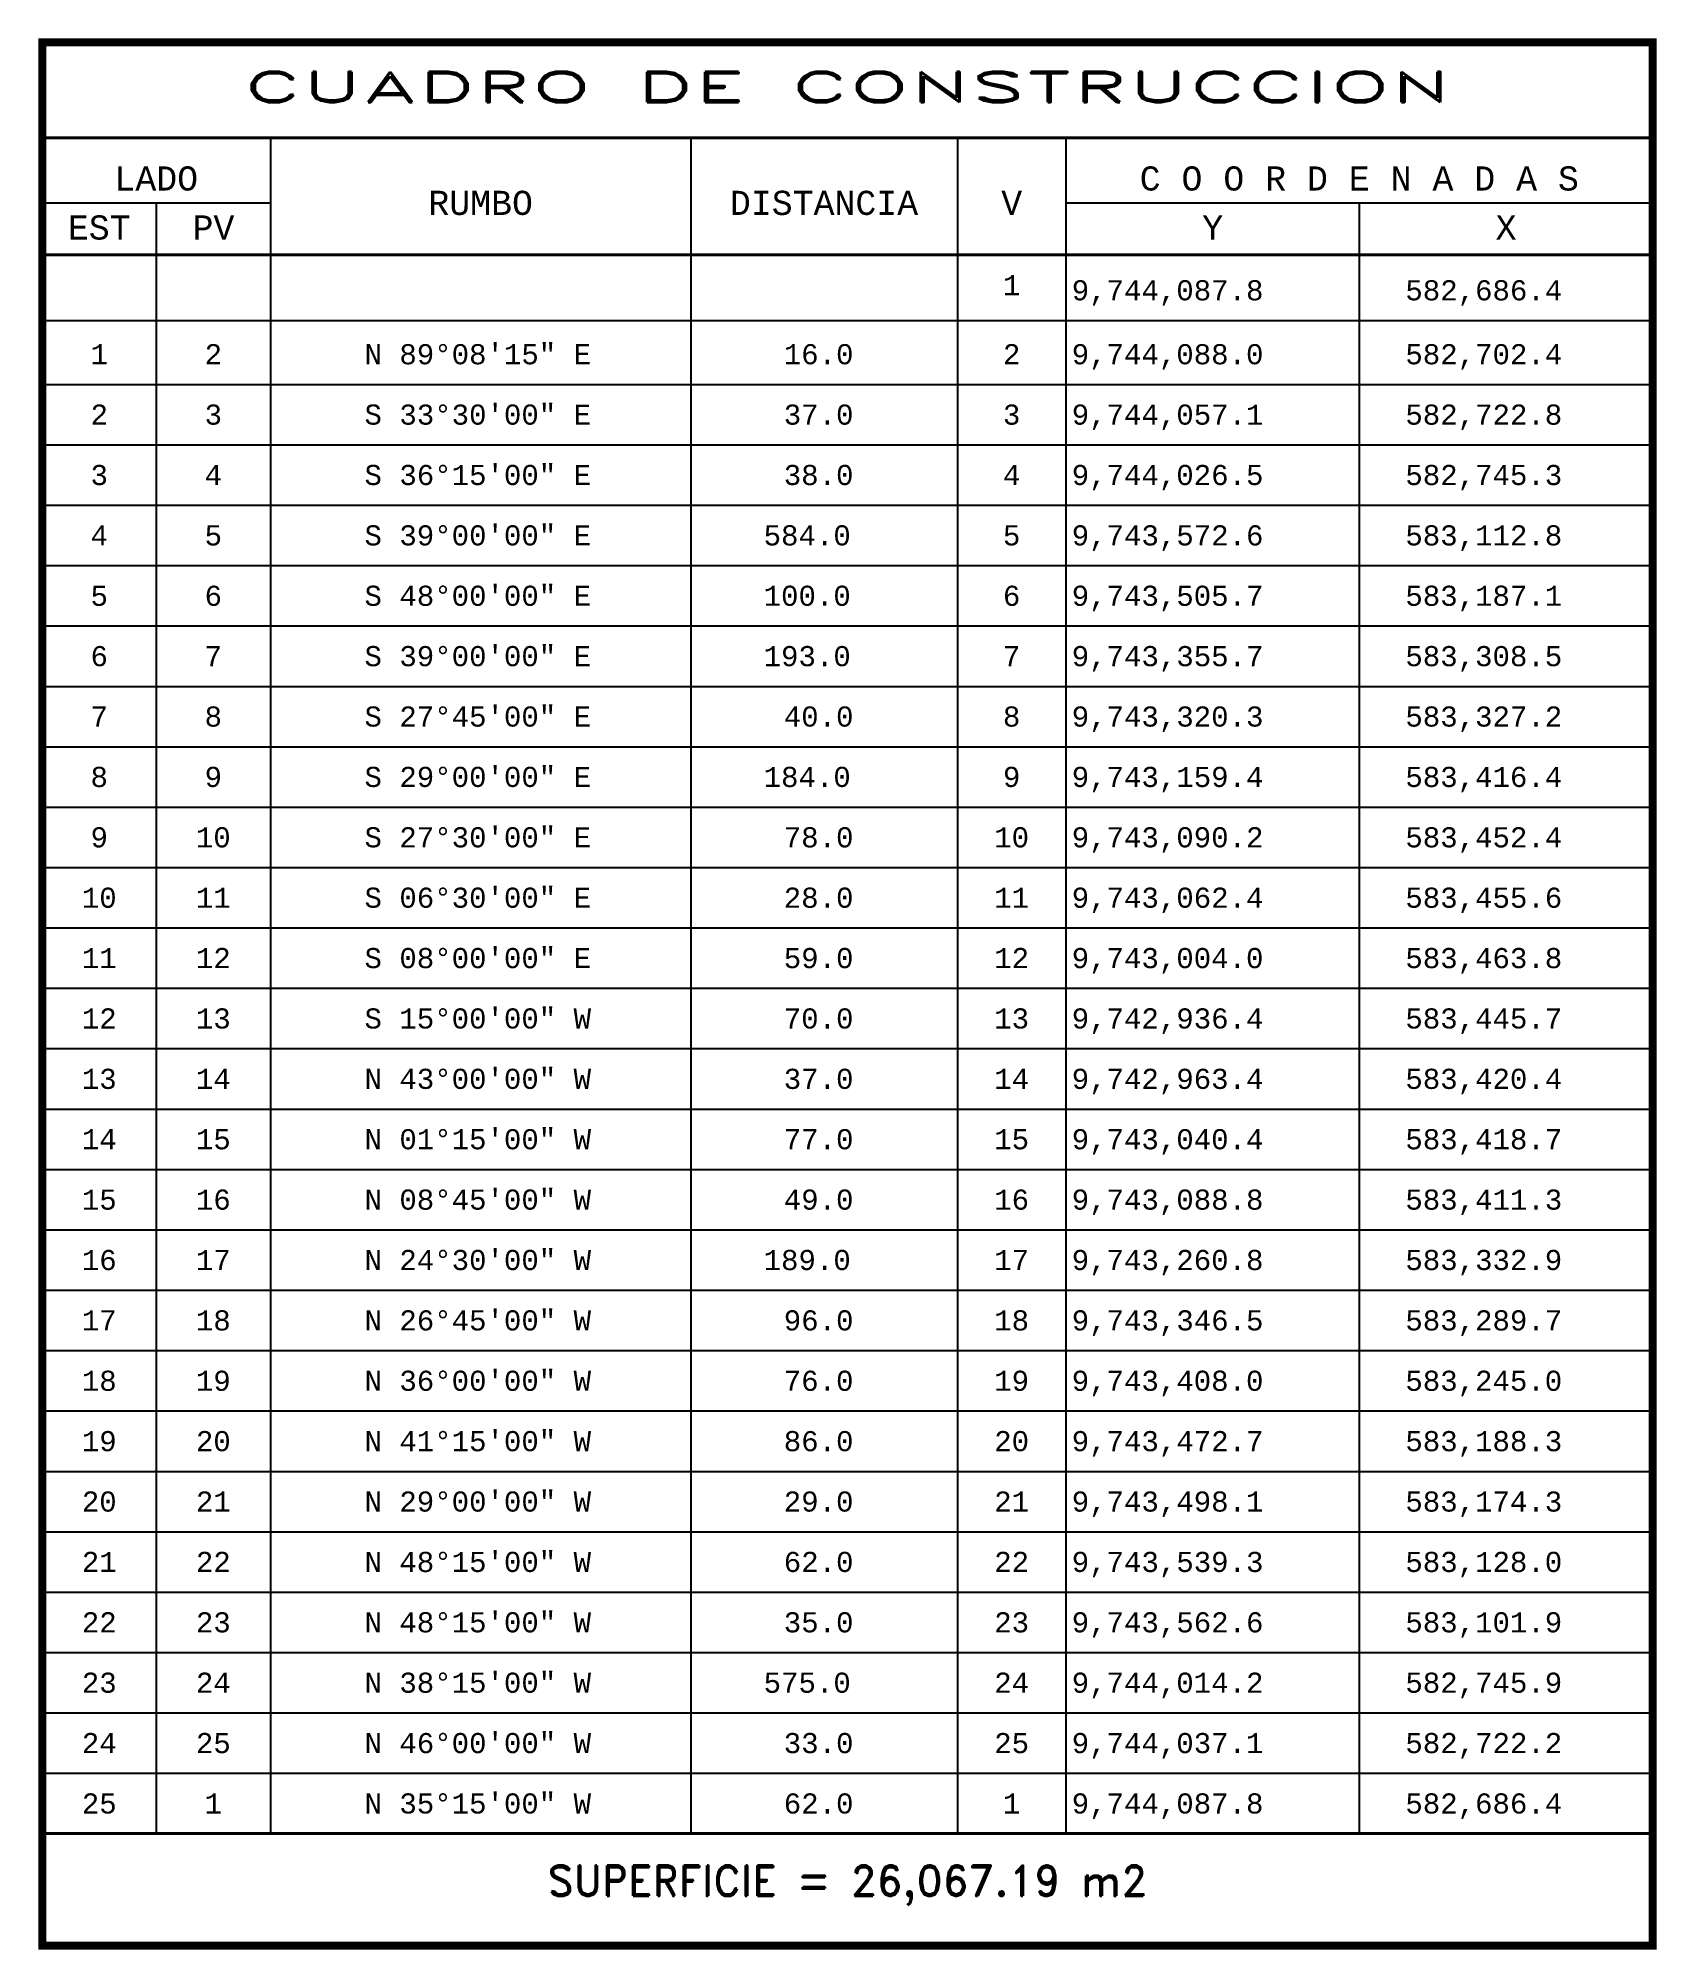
# Model space of a CAD drawing. Header units: millimetres. Extents: x 2426 to 584374, y 1065 to 9744095.
# Drawn here: x 583459.5 to 583660.4, y 9742210.2 to 9742447.6 of the extents above; entities that cross this region are included whole.
import ezdxf
from ezdxf.enums import TextEntityAlignment as Align

# ---------------------------------------------------------------- set-up
doc = ezdxf.new("R2010")
doc.units = ezdxf.units.MM
for name, color, linetype in [('CVL_CUADCON', 1, 'Continuous'), ('CVL_CUADCON_LIN', 8, 'Continuous'), ('CVL_CUADCON_TIT', 1, 'Continuous'), ('CVL_CUADCON_TX', 2, 'Continuous')]:
    doc.layers.add(name, color=color, linetype=linetype)
doc.styles.add('HUECA1', font='hueca1.shx')
doc.styles.add('MONOTXT4', font='monotxt4.shx')

msp = doc.modelspace()

# ---------------------------------------------------------------- texts
at = {"layer": 'CVL_CUADCON_TIT', "color": 1, "style": 'HUECA1', "width": 1.758658}
msp.add_text('CUADRO DE CONSTRUCCION', height=3.75, dxfattribs=at).set_placement((583485.01, 9742439.72), (583634.94, 9742439.72), align=Align.FIT)
at = {"layer": 'CVL_CUADCON_TIT', "color": 1, "style": 'MONOTXT4'}
for s, p in [('LADO', (583474.16, 9742428.73)), ('C O O R D E N A D A S', (583623.51, 9742428.73)), ('EST', (583467.08, 9742422.64)), ('PV', (583481.26, 9742422.64)), ('Y', (583605.31, 9742422.64)), ('X', (583641.73, 9742422.64))]:
    msp.add_text(s, height=3, dxfattribs=at).set_placement(p, align=Align.CENTER)
at = {"layer": 'CVL_CUADCON_TIT', "color": 1}
for s, height, style, p in [('RUMBO', 3, 'MONOTXT4', (583514.43, 9742427.2)), ('DISTANCIA', 3, 'MONOTXT4', (583557.06, 9742427.2)), ('V', 3, 'MONOTXT4', (583580.36, 9742427.2)), ('SUPERFICIE = 26,067.19 m2', 3.75, 'HUECA1', (583559.97, 9742218.23))]:
    msp.add_text(s, height=height, dxfattribs=dict(at, style=style)).set_placement(p, align=Align.MIDDLE)
at = {"layer": 'CVL_CUADCON_TX', "color": 2, "style": 'MONOTXT4'}
for s, p in [('1', (583580.35, 9742415.72)), ('1', (583467.08, 9742407.15)), ('2', (583481.24, 9742407.15)), ('2', (583580.35, 9742407.15)), ('2', (583467.08, 9742399.65)), ('3', (583481.24, 9742399.65)), ('3', (583580.35, 9742399.65)), ('3', (583467.08, 9742392.15)), ('4', (583481.24, 9742392.15)), ('4', (583580.35, 9742392.15)), ('4', (583467.08, 9742384.65)), ('5', (583481.24, 9742384.65)), ('5', (583580.35, 9742384.65)), ('5', (583467.08, 9742377.15)), ('6', (583481.24, 9742377.15)), ('6', (583580.35, 9742377.15)), ('6', (583467.08, 9742369.65)), ('7', (583481.24, 9742369.65)), ('7', (583580.35, 9742369.65)), ('7', (583467.08, 9742362.15)), ('8', (583481.24, 9742362.15)), ('8', (583580.35, 9742362.15)), ('8', (583467.08, 9742354.65)), ('9', (583481.24, 9742354.65)), ('9', (583580.35, 9742354.65)), ('9', (583467.08, 9742347.15)), ('10', (583481.24, 9742347.15)), ('10', (583580.35, 9742347.15)), ('10', (583467.08, 9742339.65)), ('11', (583481.24, 9742339.65)), ('11', (583580.35, 9742339.65)), ('11', (583467.08, 9742332.15)), ('12', (583481.24, 9742332.15)), ('12', (583580.35, 9742332.15)), ('12', (583467.08, 9742324.65)), ('13', (583481.24, 9742324.65)), ('13', (583580.35, 9742324.65)), ('13', (583467.08, 9742317.15)), ('14', (583481.24, 9742317.15)), ('14', (583580.35, 9742317.15)), ('14', (583467.08, 9742309.65)), ('15', (583481.24, 9742309.65)), ('15', (583580.35, 9742309.65)), ('15', (583467.08, 9742302.15)), ('16', (583481.24, 9742302.15)), ('16', (583580.35, 9742302.15)), ('16', (583467.08, 9742294.65)), ('17', (583481.24, 9742294.65)), ('17', (583580.35, 9742294.65)), ('17', (583467.08, 9742287.15)), ('18', (583481.24, 9742287.15)), ('18', (583580.35, 9742287.15)), ('18', (583467.08, 9742279.65)), ('19', (583481.24, 9742279.65)), ('19', (583580.35, 9742279.65)), ('19', (583467.08, 9742272.15)), ('20', (583481.24, 9742272.15)), ('20', (583580.35, 9742272.15)), ('20', (583467.08, 9742264.65)), ('21', (583481.24, 9742264.65)), ('21', (583580.35, 9742264.65)), ('21', (583467.08, 9742257.15)), ('22', (583481.24, 9742257.15)), ('22', (583580.35, 9742257.15)), ('22', (583467.08, 9742249.65)), ('23', (583481.24, 9742249.65)), ('23', (583580.35, 9742249.65)), ('23', (583467.08, 9742242.15)), ('24', (583481.24, 9742242.15)), ('24', (583580.35, 9742242.15)), ('24', (583467.08, 9742234.65)), ('25', (583481.24, 9742234.65)), ('25', (583580.35, 9742234.65)), ('25', (583467.08, 9742227.15)), ('1', (583481.24, 9742227.15)), ('1', (583580.35, 9742227.15))]:
    msp.add_text(s, height=2.5, dxfattribs=at).set_placement(p, align=Align.CENTER)
for s, p in [('9,744,087.8', (583587.81, 9742415.09)), ('582,686.4', (583629.23, 9742415.09)), ('N 89%%d08\'15" E', (583500.01, 9742407.15)), ('16.0', (583552.06, 9742407.15)), ('9,744,088.0', (583587.81, 9742407.15)), ('582,702.4', (583629.23, 9742407.15)), ('S 33%%d30\'00" E', (583500.01, 9742399.65)), ('37.0', (583552.06, 9742399.65)), ('9,744,057.1', (583587.81, 9742399.65)), ('582,722.8', (583629.23, 9742399.65)), ('S 36%%d15\'00" E', (583500.01, 9742392.15)), ('38.0', (583552.06, 9742392.15)), ('9,744,026.5', (583587.81, 9742392.15)), ('582,745.3', (583629.23, 9742392.15)), ('S 39%%d00\'00" E', (583500.01, 9742384.65)), ('584.0', (583549.56, 9742384.65)), ('9,743,572.6', (583587.81, 9742384.65)), ('583,112.8', (583629.23, 9742384.65)), ('S 48%%d00\'00" E', (583500.01, 9742377.15)), ('100.0', (583549.56, 9742377.15)), ('9,743,505.7', (583587.81, 9742377.15)), ('583,187.1', (583629.23, 9742377.15)), ('S 39%%d00\'00" E', (583500.01, 9742369.65)), ('193.0', (583549.56, 9742369.65)), ('9,743,355.7', (583587.81, 9742369.65)), ('583,308.5', (583629.23, 9742369.65)), ('S 27%%d45\'00" E', (583500.01, 9742362.15)), ('40.0', (583552.06, 9742362.15)), ('9,743,320.3', (583587.81, 9742362.15)), ('583,327.2', (583629.23, 9742362.15)), ('S 29%%d00\'00" E', (583500.01, 9742354.65)), ('184.0', (583549.56, 9742354.65)), ('9,743,159.4', (583587.81, 9742354.65)), ('583,416.4', (583629.23, 9742354.65)), ('S 27%%d30\'00" E', (583500.01, 9742347.15)), ('78.0', (583552.06, 9742347.15)), ('9,743,090.2', (583587.81, 9742347.15)), ('583,452.4', (583629.23, 9742347.15)), ('S 06%%d30\'00" E', (583500.01, 9742339.65)), ('28.0', (583552.06, 9742339.65)), ('9,743,062.4', (583587.81, 9742339.65)), ('583,455.6', (583629.23, 9742339.65)), ('S 08%%d00\'00" E', (583500.01, 9742332.15)), ('59.0', (583552.06, 9742332.15)), ('9,743,004.0', (583587.81, 9742332.15)), ('583,463.8', (583629.23, 9742332.15)), ('S 15%%d00\'00" W', (583500.01, 9742324.65)), ('70.0', (583552.06, 9742324.65)), ('9,742,936.4', (583587.81, 9742324.65)), ('583,445.7', (583629.23, 9742324.65)), ('N 43%%d00\'00" W', (583500.01, 9742317.15)), ('37.0', (583552.06, 9742317.15)), ('9,742,963.4', (583587.81, 9742317.15)), ('583,420.4', (583629.23, 9742317.15)), ('N 01%%d15\'00" W', (583500.01, 9742309.65)), ('77.0', (583552.06, 9742309.65)), ('9,743,040.4', (583587.81, 9742309.65)), ('583,418.7', (583629.23, 9742309.65)), ('N 08%%d45\'00" W', (583500.01, 9742302.15)), ('49.0', (583552.06, 9742302.15)), ('9,743,088.8', (583587.81, 9742302.15)), ('583,411.3', (583629.23, 9742302.15)), ('N 24%%d30\'00" W', (583500.01, 9742294.65)), ('189.0', (583549.56, 9742294.65)), ('9,743,260.8', (583587.81, 9742294.65)), ('583,332.9', (583629.23, 9742294.65)), ('N 26%%d45\'00" W', (583500.01, 9742287.15)), ('96.0', (583552.06, 9742287.15)), ('9,743,346.5', (583587.81, 9742287.15)), ('583,289.7', (583629.23, 9742287.15)), ('N 36%%d00\'00" W', (583500.01, 9742279.65)), ('76.0', (583552.06, 9742279.65)), ('9,743,408.0', (583587.81, 9742279.65)), ('583,245.0', (583629.23, 9742279.65)), ('N 41%%d15\'00" W', (583500.01, 9742272.15)), ('86.0', (583552.06, 9742272.15)), ('9,743,472.7', (583587.81, 9742272.15)), ('583,188.3', (583629.23, 9742272.15)), ('N 29%%d00\'00" W', (583500.01, 9742264.65)), ('29.0', (583552.06, 9742264.65)), ('9,743,498.1', (583587.81, 9742264.65)), ('583,174.3', (583629.23, 9742264.65)), ('N 48%%d15\'00" W', (583500.01, 9742257.15)), ('62.0', (583552.06, 9742257.15)), ('9,743,539.3', (583587.81, 9742257.15)), ('583,128.0', (583629.23, 9742257.15)), ('N 48%%d15\'00" W', (583500.01, 9742249.65)), ('35.0', (583552.06, 9742249.65)), ('9,743,562.6', (583587.81, 9742249.65)), ('583,101.9', (583629.23, 9742249.65)), ('N 38%%d15\'00" W', (583500.01, 9742242.15)), ('575.0', (583549.56, 9742242.15)), ('9,744,014.2', (583587.81, 9742242.15)), ('582,745.9', (583629.23, 9742242.15)), ('N 46%%d00\'00" W', (583500.01, 9742234.65)), ('33.0', (583552.06, 9742234.65)), ('9,744,037.1', (583587.81, 9742234.65)), ('582,722.2', (583629.23, 9742234.65)), ('N 35%%d15\'00" W', (583500.01, 9742227.15)), ('62.0', (583552.06, 9742227.15)), ('9,744,087.8', (583587.81, 9742227.15)), ('582,686.4', (583629.23, 9742227.15))]:
    msp.add_text(s, height=2.5, dxfattribs=at).set_placement(p)

# ---------------------------------------------------------------- linework, layer by layer
at = {"layer": 'CVL_CUADCON', "color": 1, "linetype": 'Continuous', "const_width": 1, "flags": 128}
msp.add_lwpolyline([(583460.01, 9742447.15), (583659.94, 9742447.15), (583659.94, 9742210.73), (583460.01, 9742210.73)], close=True, dxfattribs=at)
at = {"layer": 'CVL_CUADCON', "color": 1, "linetype": 'Continuous', "const_width": 0.375, "flags": 128}
for points in [[(583460.01, 9742435.27), (583659.94, 9742435.27)], [(583460.01, 9742420.73), (583659.94, 9742420.73)], [(583460.01, 9742224.65), (583659.94, 9742224.65)]]:
    msp.add_lwpolyline(points, dxfattribs=at)
at = {"layer": 'CVL_CUADCON_LIN', "color": 8, "linetype": 'Continuous'}
for p, q in [((583488.33, 9742435.27), (583488.33, 9742224.65)), ((583540.51, 9742435.27), (583540.51, 9742224.65)), ((583573.62, 9742435.27), (583573.62, 9742224.65)), ((583587.08, 9742435.27), (583587.08, 9742224.65)), ((583460.01, 9742427.2), (583488.33, 9742427.2)), ((583474.16, 9742427.2), (583474.16, 9742224.65)), ((583587.08, 9742427.2), (583659.94, 9742427.2)), ((583623.51, 9742427.2), (583623.51, 9742224.65)), ((583460.01, 9742412.59), (583659.94, 9742412.59)), ((583460.01, 9742404.65), (583659.94, 9742404.65)), ((583460.01, 9742397.15), (583659.94, 9742397.15)), ((583460.01, 9742389.65), (583659.94, 9742389.65)), ((583460.01, 9742382.15), (583659.94, 9742382.15)), ((583460.01, 9742374.65), (583659.94, 9742374.65)), ((583460.01, 9742367.15), (583659.94, 9742367.15)), ((583460.01, 9742359.65), (583659.94, 9742359.65)), ((583460.01, 9742352.15), (583659.94, 9742352.15)), ((583460.01, 9742344.65), (583659.94, 9742344.65)), ((583460.01, 9742337.15), (583659.94, 9742337.15)), ((583460.01, 9742329.65), (583659.94, 9742329.65)), ((583460.01, 9742322.15), (583659.94, 9742322.15)), ((583460.01, 9742314.65), (583659.94, 9742314.65)), ((583460.01, 9742307.15), (583659.94, 9742307.15)), ((583460.01, 9742299.65), (583659.94, 9742299.65)), ((583460.01, 9742292.15), (583659.94, 9742292.15)), ((583460.01, 9742284.65), (583659.94, 9742284.65)), ((583460.01, 9742277.15), (583659.94, 9742277.15)), ((583460.01, 9742269.65), (583659.94, 9742269.65)), ((583460.01, 9742262.15), (583659.94, 9742262.15)), ((583460.01, 9742254.65), (583659.94, 9742254.65)), ((583460.01, 9742247.15), (583659.94, 9742247.15)), ((583460.01, 9742239.65), (583659.94, 9742239.65)), ((583460.01, 9742232.15), (583659.94, 9742232.15)), ((583460.01, 9742224.65), (583659.94, 9742224.65))]:
    msp.add_line(p, q, dxfattribs=at)

msp.set_redraw_order([(e.dxf.handle, doc.entitydb.next_handle()) for e in msp.query("TEXT MTEXT ATTDEF DIMENSION ARC_DIMENSION")])  # texts and dimensions are drawn at this point

doc.saveas('drawing.dxf')
